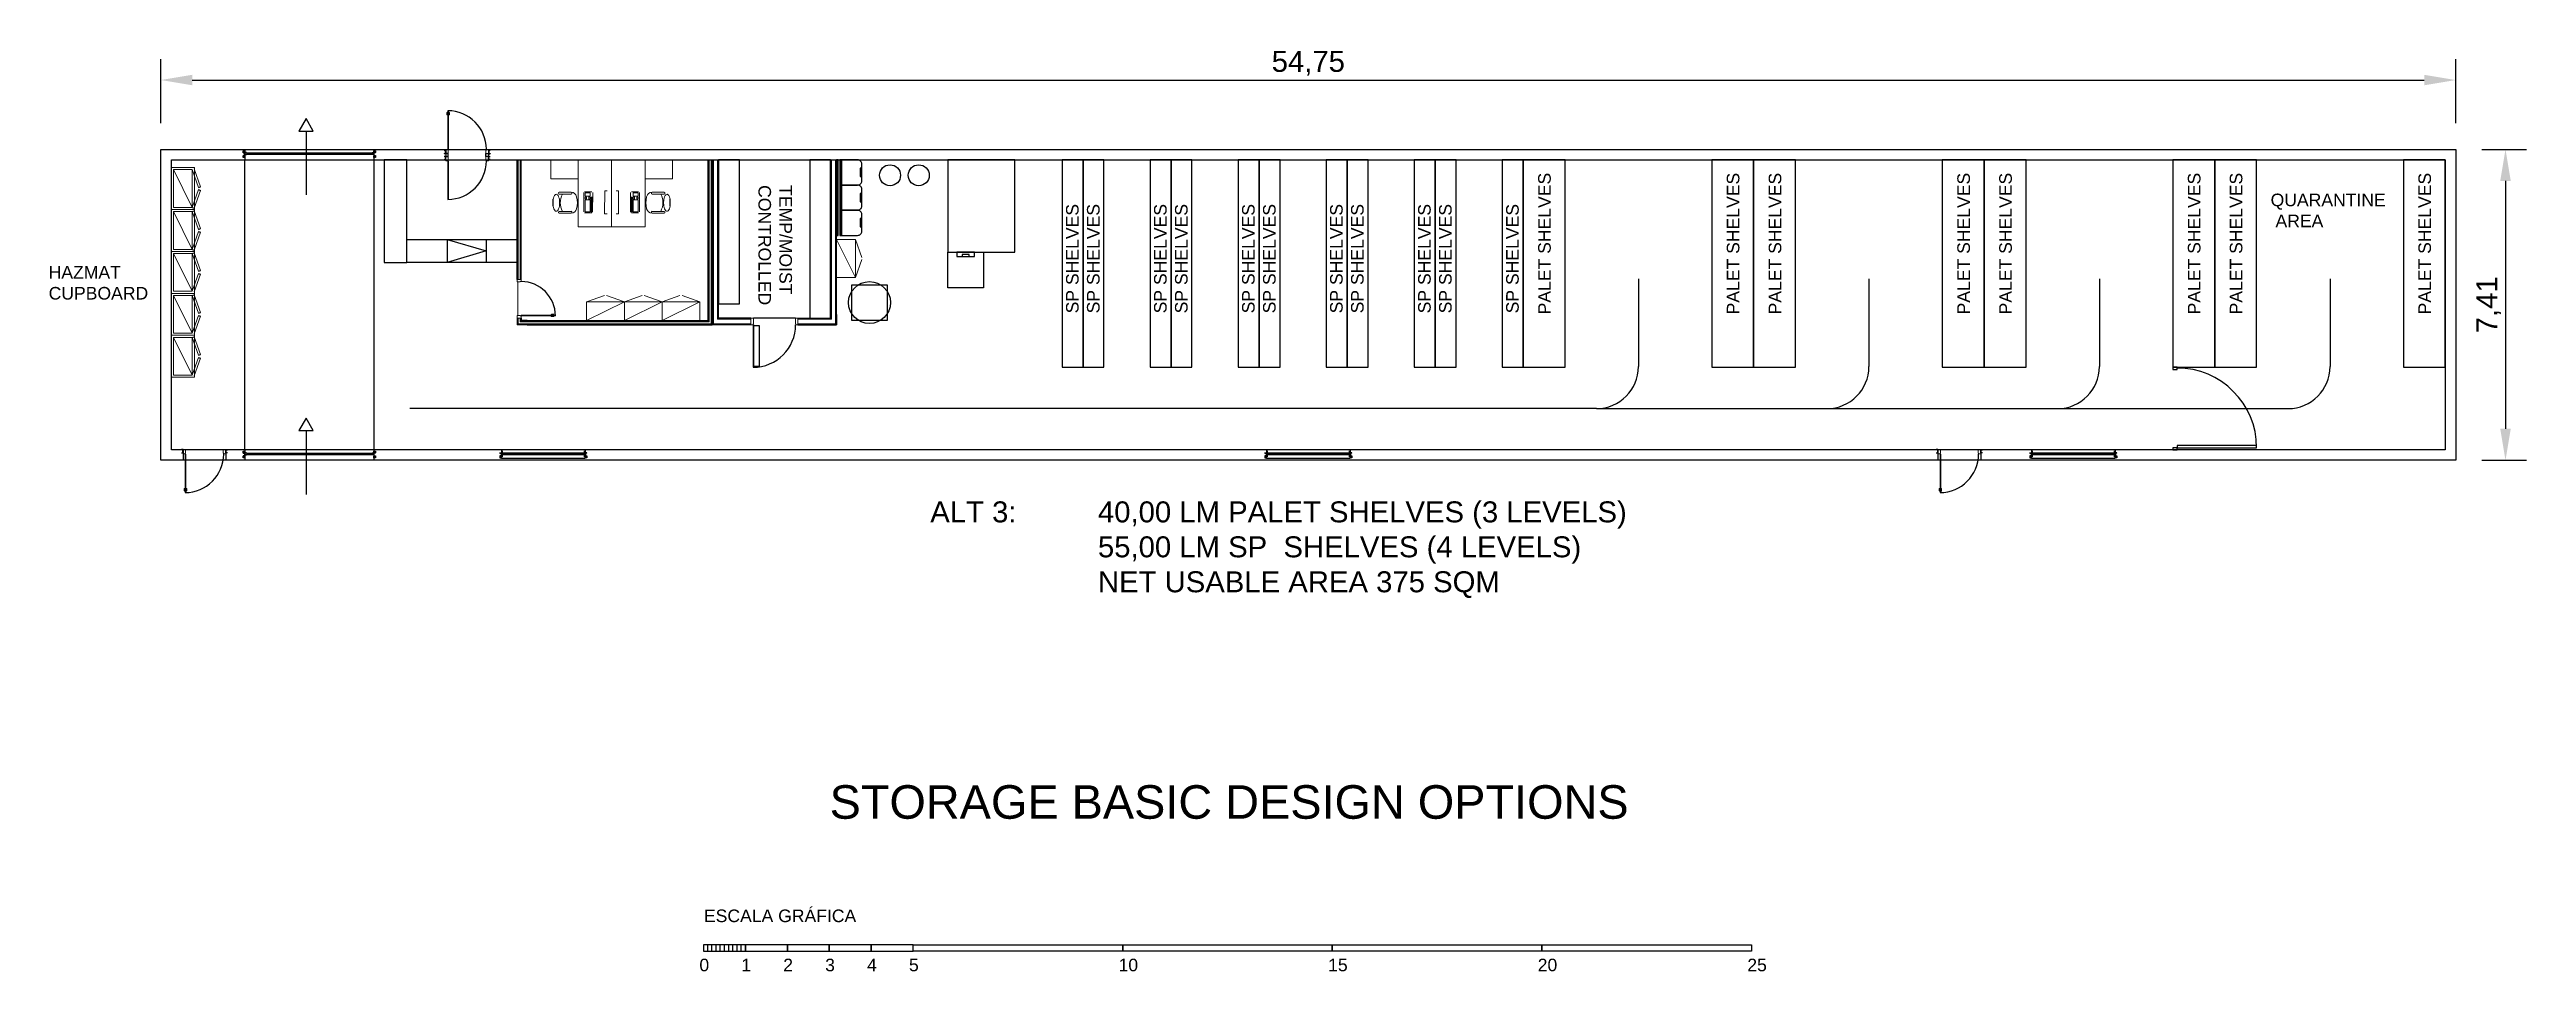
# Model space of a CAD drawing. Header units: millimetres. Extents: x 9.2 to 68.3, y 6.1 to 28.
import ezdxf

# ---------------------------------------------------------------- set-up
doc = ezdxf.new("R2010")
doc.units = ezdxf.units.MM
doc.layers.add('Cimentacion', color=7, linetype='Continuous', lineweight=0)
doc.layers.add('Techo baja', color=7, linetype='Continuous', lineweight=0)
doc.layers.add('MAPAS', color=7, linetype='Continuous')
doc.styles.get("Standard").update_dxf_attribs({"font": 'arial.ttf'})
doc.dimstyles.new('ISO-25', dxfattribs={"dimtxt": 0.5, "dimasz": 0.75, "dimexe": 0.5, "dimexo": 0.625, "dimgap": 0.1, "dimtad": 1, "dimtoh": 1, "dimtxsty": 'Standard', "dimcen": 2.5, "dimadec": 0, "dimazin": 0, "dimtfac": 1, "dimtmove": 0, "dimatfit": 3, "dimfxl": 1, "dimarcsym": 0})

msp = doc.modelspace()

# ---------------------------------------------------------------- texts
at = {"char_height": 0.3, "attachment_point": 1}
for s, width, insert, rotation in [('PALET SHELVES', 3.68529, (44.737, 21.729), 90), ('PALET SHELVES', 3.68529, (49.237, 21.729), 90), ('PALET SHELVES', 3.68529, (50.237, 21.729), 90), ('PALET SHELVES', 3.68529, (54.737, 21.729), 90), ('PALET SHELVES', 3.68529, (55.737, 21.729), 90), ('PALET SHELVES', 3.68529, (60.237, 21.729), 90), ('PALET SHELVES', 3.68529, (61.237, 21.729), 90), ('PALET SHELVES', 3.68529, (65.737, 21.729), 90), ('TEMP/MOIST\\PCONTROLLED', 3.45722, (26.935, 24.813), 270), ('SP SHELVES', 3.45722, (33.473, 21.754), 90), ('SP SHELVES', 3.45722, (33.973, 21.754), 90), ('SP SHELVES', 3.45722, (35.573, 21.754), 90), ('SP SHELVES', 3.45722, (36.073, 21.754), 90), ('SP SHELVES', 3.45722, (37.673, 21.754), 90), ('SP SHELVES', 3.45722, (38.173, 21.754), 90), ('SP SHELVES', 3.45722, (39.773, 21.754), 90), ('SP SHELVES', 3.45722, (40.273, 21.754), 90), ('SP SHELVES', 3.45722, (41.873, 21.754), 90), ('SP SHELVES', 3.45722, (42.373, 21.754), 90), ('SP SHELVES', 3.45722, (43.973, 21.754), 90)]:
    msp.add_mtext_dynamic_manual_height_columns(s, width=width, gutter_width=2.269, heights=[0], dxfattribs=dict(at, insert=insert, rotation=rotation))
at = {"attachment_point": 1}
for s, width, insert, char_height in [('QUARANTINE\\P AREA', 2.98283, (62.211, 24.609), 0.3), ('HAZMAT CUPBOARD', 2.40324, (9.201, 22.884), 0.3), ('ALT 3:^I40,00 LM PALET SHELVES (3 LEVELS) \\P^I^I55,00 LM SP  SHELVES (4 LEVELS)\\P^I^INET USABLE AREA 375 SQM', 21.18936, (30.234, 17.27), 0.5), ('STORAGE BASIC DESIGN OPTIONS', 38.45922, (27.832, 10.502), 0.8), ('ESCALA GRÁFICA', 4.1209, (24.835, 7.537), 0.3), ('0', 2.40324, (24.726, 6.365), 0.3), ('1', 2.40324, (25.726, 6.365), 0.3), ('2', 2.40324, (26.726, 6.365), 0.3), ('3', 2.40324, (27.726, 6.365), 0.3), ('4', 2.40324, (28.726, 6.365), 0.3), ('5', 2.40324, (29.726, 6.365), 0.3), ('10', 2.40324, (34.726, 6.365), 0.3), ('15', 2.40324, (39.726, 6.365), 0.3), ('20', 2.40324, (44.726, 6.365), 0.3), ('25', 2.40324, (49.726, 6.365), 0.3)]:
    msp.add_mtext_dynamic_manual_height_columns(s, width=width, gutter_width=2.269, heights=[0], dxfattribs=dict(at, insert=insert, char_height=char_height))

# ---------------------------------------------------------------- blocks, each defined once
blk = doc.blocks.new('*D9')
at = {"layer": 'Defpoints', "color": 0, "transparency": 16777216}
for p in [(66.628, 27.318), (11.878, 25.664), (66.628, 25.664)]:
    blk.add_point(p, dxfattribs=at)
at = {"layer": 'MAPAS', "color": 0, "lineweight": -2, "transparency": 16777216}
for p, q in [((11.878, 26.289), (11.878, 27.818)), ((66.628, 26.289), (66.628, 27.818)), ((12.628, 27.318), (65.878, 27.318))]:
    blk.add_line(p, q, dxfattribs=at)
at = {"layer": 'MAPAS', "color": 0, "transparency": 16777216}
for points in [[(12.628, 27.443), (12.628, 27.193), (11.878, 27.318)], [(65.878, 27.443), (65.878, 27.193), (66.628, 27.318)]]:
    blk.add_solid(points, dxfattribs=at)
at = {"layer": 'MAPAS', "color": 0, "transparency": 16777216, "insert": (39.253, 27.717), "char_height": 0.5, "attachment_point": 5}
blk.add_mtext('54,75', dxfattribs=at)
blk = doc.blocks.new('*D10')
at = {"layer": 'Defpoints', "color": 0, "transparency": 16777216}
for p in [(66.628, 25.664), (66.628, 18.251), (67.815, 18.251)]:
    blk.add_point(p, dxfattribs=at)
at = {"layer": 'MAPAS', "color": 0, "lineweight": -2, "transparency": 16777216}
for p, q in [((67.253, 25.664), (68.315, 25.664)), ((67.815, 24.914), (67.815, 19.001)), ((67.253, 18.251), (68.315, 18.251))]:
    blk.add_line(p, q, dxfattribs=at)
at = {"layer": 'MAPAS', "color": 0, "transparency": 16777216}
for points in [[(67.69, 24.914), (67.94, 24.914), (67.815, 25.664)], [(67.69, 19.001), (67.94, 19.001), (67.815, 18.251)]]:
    blk.add_solid(points, dxfattribs=at)
at = {"layer": 'MAPAS', "color": 0, "transparency": 16777216, "insert": (67.414, 21.958), "char_height": 0.5, "attachment_point": 5, "rotation": 90}
blk.add_mtext('7,41', dxfattribs=at)

# ---------------------------------------------------------------- dimensions: what is measured, and where the dimension line sits
at = {"layer": 'MAPAS'}
dim = msp.add_linear_dim(base=(66.628, 27.318), p1=(11.878, 25.664), p2=(66.628, 25.664), dimstyle='ISO-25', dxfattribs=at)
dim.commit()
dim.dimension.update_dxf_attribs({"geometry": '*D9', "text_midpoint": (39.253, 27.717)})
dim = msp.add_linear_dim(base=(67.815, 18.251), p1=(66.628, 25.664), p2=(66.628, 18.251), angle=90, dimstyle='ISO-25', dxfattribs=at)
dim.commit()
dim.dimension.update_dxf_attribs({"geometry": '*D10', "text_midpoint": (67.414, 21.958)})

# ---------------------------------------------------------------- linework, layer by layer
for p, q in [((15.342, 26.099), (15.342, 24.577)), ((13.838, 25.586), (13.838, 25.591)), ((13.838, 25.516), (13.838, 25.511)), ((13.878, 25.664), (13.878, 25.461)), ((13.878, 25.664), (13.878, 25.414)), ((13.918, 25.586), (13.918, 25.591)), ((13.918, 25.586), (16.958, 25.586)), ((13.918, 25.551), (16.958, 25.551)), ((13.918, 25.551), (13.918, 25.546)), ((16.918, 25.586), (16.918, 25.591)), ((16.918, 25.551), (16.918, 25.546)), ((16.958, 25.664), (16.958, 25.461)), ((16.958, 25.664), (16.958, 25.414)), ((16.958, 25.586), (16.958, 25.591)), ((16.998, 25.586), (16.998, 25.591)), ((16.998, 25.516), (16.998, 25.511)), ((18.634, 25.634), (18.634, 25.639)), ((18.634, 25.564), (18.634, 25.559)), ((18.634, 25.493), (18.634, 25.498)), ((18.634, 25.423), (18.634, 25.418)), ((19.734, 25.634), (19.734, 25.639)), ((19.734, 25.564), (19.734, 25.559)), ((19.734, 25.493), (19.734, 25.498)), ((19.734, 25.423), (19.734, 25.418)), ((26.034, 25.414), (29.534, 25.414)), ((12.628, 24.281), (12.675, 24.264)), ((12.78, 24.757), (12.827, 24.774)), ((12.78, 24.704), (12.827, 24.687)), ((21.237, 24.309), (21.237, 24.474)), ((24.027, 24.309), (24.028, 24.474)), ((12.628, 24.181), (12.675, 24.197)), ((12.78, 23.757), (12.827, 23.774)), ((12.78, 23.704), (12.827, 23.687)), ((12.628, 23.281), (12.675, 23.264)), ((12.628, 23.181), (12.675, 23.197)), ((18.71, 23.517), (18.71, 22.97)), ((18.71, 23.517), (19.637, 23.243)), ((19.637, 23.243), (18.71, 22.97)), ((19.637, 23.517), (19.637, 22.97)), ((12.78, 22.757), (12.827, 22.774)), ((12.78, 22.704), (12.827, 22.687)), ((47.128, 22.577), (47.128, 20.484)), ((52.628, 22.577), (52.628, 20.484)), ((58.128, 22.577), (58.128, 20.484)), ((63.628, 22.577), (63.628, 20.484)), ((12.628, 22.181), (12.675, 22.197)), ((12.78, 21.757), (12.827, 21.774)), ((12.78, 21.704), (12.827, 21.687)), ((27.017, 21.643), (26.017, 21.643)), ((12.628, 21.181), (12.675, 21.197)), ((12.78, 20.757), (12.827, 20.774)), ((12.78, 20.704), (12.827, 20.687)), ((15.342, 18.958), (15.342, 17.436)), ((46.128, 19.484), (17.82, 19.484)), ((46.128, 19.484), (62.628, 19.484)), ((12.367, 18.502), (12.367, 18.507)), ((12.367, 18.432), (12.367, 18.427)), ((12.407, 18.501), (12.407, 18.251)), ((13.427, 18.501), (13.427, 18.251)), ((13.467, 18.502), (13.467, 18.507)), ((13.467, 18.432), (13.467, 18.427)), ((13.838, 18.423), (13.838, 18.428)), ((13.838, 18.353), (13.838, 18.348)), ((13.878, 18.501), (13.878, 18.298)), ((13.878, 18.501), (13.878, 18.251)), ((13.918, 18.423), (13.918, 18.428)), ((13.918, 18.423), (16.958, 18.423)), ((13.918, 18.388), (16.958, 18.388)), ((13.918, 18.388), (13.918, 18.383)), ((16.918, 18.423), (16.918, 18.428)), ((16.918, 18.388), (16.918, 18.383)), ((16.958, 18.501), (16.958, 18.298)), ((16.958, 18.501), (16.958, 18.251)), ((16.958, 18.423), (16.958, 18.428)), ((16.998, 18.423), (16.998, 18.428)), ((16.998, 18.353), (16.998, 18.348)), ((19.963, 18.423), (19.963, 18.428)), ((19.963, 18.353), (19.963, 18.348)), ((20.003, 18.501), (20.003, 18.298)), ((20.003, 18.501), (20.003, 18.298)), ((22.003, 18.501), (20.003, 18.501)), ((22.003, 18.501), (22.003, 18.298)), ((22.043, 18.423), (22.043, 18.428)), ((22.043, 18.353), (22.043, 18.348)), ((38.213, 18.423), (38.213, 18.428)), ((38.213, 18.353), (38.213, 18.348)), ((38.253, 18.501), (38.253, 18.298)), ((38.253, 18.501), (38.253, 18.298)), ((40.253, 18.501), (38.253, 18.501)), ((40.253, 18.501), (40.253, 18.298)), ((40.293, 18.423), (40.293, 18.428)), ((40.293, 18.353), (40.293, 18.348)), ((54.235, 18.502), (54.235, 18.507)), ((54.235, 18.432), (54.235, 18.427)), ((54.275, 18.501), (54.275, 18.251)), ((55.295, 18.501), (55.295, 18.251)), ((55.335, 18.502), (55.335, 18.507)), ((55.335, 18.432), (55.335, 18.427)), ((56.463, 18.423), (56.463, 18.428)), ((56.463, 18.353), (56.463, 18.348)), ((56.503, 18.501), (56.503, 18.298)), ((56.503, 18.501), (56.503, 18.298)), ((58.503, 18.501), (56.503, 18.501)), ((58.503, 18.501), (58.503, 18.298)), ((58.543, 18.423), (58.543, 18.428)), ((58.543, 18.353), (58.543, 18.348)), ((20.003, 18.298), (22.003, 18.298)), ((38.253, 18.298), (40.253, 18.298)), ((56.503, 18.298), (58.503, 18.298)), ((24.925, 6.544), (24.925, 6.694)), ((25.025, 6.544), (25.025, 6.694)), ((25.125, 6.544), (25.125, 6.694)), ((25.225, 6.544), (25.225, 6.694)), ((25.325, 6.544), (25.325, 6.694)), ((25.425, 6.544), (25.425, 6.694)), ((25.525, 6.544), (25.525, 6.694)), ((25.625, 6.544), (25.625, 6.694)), ((25.725, 6.544), (25.725, 6.694))]:
    msp.add_line(p, q)
for points in [[(15.342, 26.399), (15.169, 26.099), (15.515, 26.099)], [(66.628, 25.664), (66.628, 18.251), (11.878, 18.251), (11.878, 25.664)], [(66.378, 25.414), (66.378, 18.501), (12.128, 18.501), (12.128, 25.414)], [(13.878, 25.591), (13.838, 25.591), (13.838, 25.631), (13.878, 25.631)], [(13.878, 25.471), (13.838, 25.471), (13.838, 25.511), (13.878, 25.511)], [(13.878, 25.414), (16.958, 25.414), (16.958, 18.501), (13.878, 18.501)], [(16.998, 25.591), (16.958, 25.591), (16.958, 25.631), (16.998, 25.631)], [(16.998, 25.471), (16.958, 25.471), (16.958, 25.511), (16.998, 25.511)], [(17.749, 22.97), (17.749, 25.414), (17.202, 25.414), (17.202, 22.97)], [(18.734, 25.565), (18.674, 25.565), (18.674, 25.492), (18.734, 25.492)], [(19.634, 25.565), (19.694, 25.565), (19.694, 25.492), (19.634, 25.492)], [(25.684, 25.414), (25.184, 25.414), (25.184, 21.979), (25.684, 21.979)], [(27.85, 25.414), (27.364, 25.414), (27.364, 21.643), (27.85, 21.643)], [(28, 25.414), (28, 24.814), (28.04, 24.814), (28.04, 25.414)], [(28.08, 25.414), (28.08, 24.814), (28.12, 24.814), (28.12, 25.414)], [(30.654, 25.414), (30.654, 23.214), (32.254, 23.214), (32.254, 25.414)], [(33.378, 20.468), (33.878, 20.468), (33.878, 25.414), (33.378, 25.414)], [(33.878, 20.468), (34.378, 20.468), (34.378, 25.414), (33.878, 25.414)], [(35.478, 20.468), (35.978, 20.468), (35.978, 25.414), (35.478, 25.414)], [(35.978, 20.468), (36.478, 20.468), (36.478, 25.414), (35.978, 25.414)], [(37.578, 20.468), (38.078, 20.468), (38.078, 25.414), (37.578, 25.414)], [(38.078, 20.468), (38.578, 20.468), (38.578, 25.414), (38.078, 25.414)], [(39.678, 20.468), (40.178, 20.468), (40.178, 25.414), (39.678, 25.414)], [(40.178, 20.468), (40.678, 20.468), (40.678, 25.414), (40.178, 25.414)], [(41.778, 20.468), (42.278, 20.468), (42.278, 25.414), (41.778, 25.414)], [(42.278, 20.468), (42.778, 20.468), (42.778, 25.414), (42.278, 25.414)], [(43.878, 20.468), (44.378, 20.468), (44.378, 25.414), (43.878, 25.414)], [(45.378, 20.468), (45.378, 25.414), (44.378, 25.414), (44.378, 20.468)], [(49.878, 20.468), (49.878, 25.414), (48.878, 25.414), (48.878, 20.468)], [(50.878, 20.468), (50.878, 25.414), (49.878, 25.414), (49.878, 20.468)], [(55.378, 20.468), (55.378, 25.414), (54.378, 25.414), (54.378, 20.468)], [(56.378, 20.468), (56.378, 25.414), (55.378, 25.414), (55.378, 20.468)], [(60.878, 20.468), (60.878, 25.414), (59.878, 25.414), (59.878, 20.468)], [(61.878, 20.468), (61.878, 25.414), (60.878, 25.414), (60.878, 20.468)], [(66.378, 20.468), (66.378, 25.414), (65.378, 25.414), (65.378, 20.468)], [(28.56, 25.214), (28.56, 25.014), (28.576, 25.014), (28.576, 25.214)], [(28, 24.814), (28, 24.214), (28.04, 24.214), (28.04, 24.814)], [(28.08, 24.814), (28.08, 24.214), (28.12, 24.214), (28.12, 24.814)], [(28.56, 24.614), (28.56, 24.414), (28.576, 24.414), (28.576, 24.614)], [(28, 24.214), (28, 23.614), (28.04, 23.614), (28.04, 24.214)], [(28.08, 24.214), (28.08, 23.614), (28.12, 23.614), (28.12, 24.214)], [(28.56, 24.014), (28.56, 23.814), (28.576, 23.814), (28.576, 24.014)], [(17.749, 23.517), (20.376, 23.517), (20.376, 22.97), (17.749, 22.97)], [(31.504, 22.364), (30.654, 22.364), (30.654, 23.214), (31.504, 23.214)], [(31.291, 23.214), (30.866, 23.214), (30.866, 23.114), (31.291, 23.114)], [(31.164, 23.154), (30.994, 23.154), (30.994, 23.114), (31.164, 23.114)], [(29.209, 21.587), (28.359, 21.587), (28.359, 22.437), (29.209, 22.437)], [(26.151, 20.49), (26.027, 20.49), (26.027, 21.468), (26.151, 21.468)], [(59.878, 20.418), (59.978, 20.418), (59.978, 20.468), (59.878, 20.468)], [(15.342, 19.258), (15.169, 18.958), (15.515, 18.958)], [(13.878, 18.428), (13.838, 18.428), (13.838, 18.468), (13.878, 18.468)], [(13.878, 18.308), (13.838, 18.308), (13.838, 18.348), (13.878, 18.348)], [(16.998, 18.428), (16.958, 18.428), (16.958, 18.468), (16.998, 18.468)], [(16.998, 18.308), (16.958, 18.308), (16.958, 18.348), (16.998, 18.348)], [(19.963, 18.308), (20.003, 18.308), (20.003, 18.348), (19.963, 18.348)], [(22.043, 18.308), (22.003, 18.308), (22.003, 18.348), (22.043, 18.348)], [(38.213, 18.308), (38.253, 18.308), (38.253, 18.348), (38.213, 18.348)], [(40.293, 18.308), (40.253, 18.308), (40.253, 18.348), (40.293, 18.348)], [(56.463, 18.308), (56.503, 18.308), (56.503, 18.348), (56.463, 18.348)], [(58.543, 18.308), (58.503, 18.308), (58.503, 18.348), (58.543, 18.348)], [(59.878, 18.501), (59.978, 18.501), (59.978, 18.551), (59.878, 18.551)], [(59.978, 18.551), (61.878, 18.551), (61.878, 18.601), (59.978, 18.601)], [(24.825, 6.544), (25.825, 6.544), (25.825, 6.694), (24.825, 6.694)], [(25.825, 6.544), (26.825, 6.544), (26.825, 6.694), (25.825, 6.694)], [(26.825, 6.544), (27.825, 6.544), (27.825, 6.694), (26.825, 6.694)], [(27.825, 6.544), (28.825, 6.544), (28.825, 6.694), (27.825, 6.694)], [(28.825, 6.544), (29.825, 6.544), (29.825, 6.694), (28.825, 6.694)], [(29.825, 6.694), (34.825, 6.694), (34.825, 6.544), (29.825, 6.544)], [(34.825, 6.694), (39.825, 6.694), (39.825, 6.544), (34.825, 6.544)], [(39.825, 6.694), (44.825, 6.694), (44.825, 6.544), (39.825, 6.544)], [(44.825, 6.694), (49.825, 6.694), (49.825, 6.544), (44.825, 6.544)]]:
    msp.add_lwpolyline(points, close=True)
for points in [[(13.838, 25.591), (13.878, 25.591), (13.878, 25.511), (13.838, 25.511)], [(13.838, 25.586), (13.873, 25.586), (13.873, 25.516), (13.838, 25.516)], [(13.918, 25.591), (13.878, 25.591), (13.878, 25.546), (13.918, 25.546)], [(13.918, 25.586), (13.883, 25.586), (13.883, 25.551), (13.918, 25.551)], [(16.918, 25.591), (16.958, 25.591), (16.958, 25.546), (16.918, 25.546)], [(16.918, 25.586), (16.953, 25.586), (16.953, 25.551), (16.918, 25.551)], [(16.998, 25.591), (16.958, 25.591), (16.958, 25.511), (16.998, 25.511)], [(16.998, 25.586), (16.963, 25.586), (16.963, 25.516), (16.998, 25.516)], [(18.634, 25.639), (18.674, 25.639), (18.674, 25.559), (18.634, 25.559)], [(18.634, 25.634), (18.669, 25.634), (18.669, 25.564), (18.634, 25.564)], [(18.634, 25.418), (18.674, 25.418), (18.674, 25.498), (18.634, 25.498)], [(18.634, 25.423), (18.669, 25.423), (18.669, 25.493), (18.634, 25.493)], [(19.734, 25.639), (19.694, 25.639), (19.694, 25.559), (19.734, 25.559)], [(19.734, 25.418), (19.694, 25.418), (19.694, 25.498), (19.734, 25.498)], [(19.734, 25.634), (19.699, 25.634), (19.699, 25.564), (19.734, 25.564)], [(19.734, 25.423), (19.699, 25.423), (19.699, 25.493), (19.734, 25.493)], [(20.376, 22.563), (20.376, 25.414)], [(20.388, 22.563), (20.388, 25.414)], [(20.461, 22.563), (20.461, 25.414)], [(20.474, 22.563), (20.474, 25.414)], [(20.62, 21.483), (25.034, 21.483), (25.034, 25.414)], [(20.62, 21.568), (24.948, 21.568), (24.948, 25.414)], [(20.62, 21.495), (25.021, 21.495), (25.021, 25.414)], [(24.936, 21.581), (24.936, 25.414)], [(25.957, 21.483), (25.034, 21.483), (25.034, 25.414)], [(25.957, 21.495), (25.046, 21.495), (25.046, 25.414)], [(25.957, 21.63), (25.171, 21.63), (25.171, 25.414)], [(25.957, 21.643), (25.184, 21.643), (25.184, 25.414)], [(27.85, 21.727), (27.85, 25.414)], [(27.862, 21.727), (27.862, 25.414)], [(27.987, 21.727), (27.987, 25.414)], [(28, 21.727), (28, 25.414)], [(20.376, 21.643), (20.376, 21.483)], [(20.62, 21.483), (20.376, 21.483)], [(20.388, 21.643), (20.388, 21.495)], [(20.62, 21.495), (20.388, 21.495)], [(20.461, 21.643), (20.461, 21.568)], [(20.62, 21.568), (20.461, 21.568)], [(20.474, 21.643), (20.474, 21.581)], [(20.62, 21.581), (20.474, 21.581)], [(20.62, 21.581), (24.936, 21.581)], [(27.077, 21.643), (27.85, 21.643)], [(27.077, 21.63), (27.862, 21.63)], [(27.077, 21.495), (27.987, 21.495)], [(27.077, 21.483), (28, 21.483)], [(27.85, 21.727), (27.85, 21.643)], [(27.862, 21.727), (27.862, 21.63)], [(27.987, 21.727), (27.987, 21.495)], [(28, 21.727), (28, 21.483)], [(12.367, 18.427), (12.407, 18.427), (12.407, 18.507), (12.367, 18.507)], [(12.367, 18.432), (12.402, 18.432), (12.402, 18.502), (12.367, 18.502)], [(13.467, 18.427), (13.427, 18.427), (13.427, 18.507), (13.467, 18.507)], [(13.467, 18.432), (13.432, 18.432), (13.432, 18.502), (13.467, 18.502)], [(13.838, 18.428), (13.878, 18.428), (13.878, 18.348), (13.838, 18.348)], [(13.838, 18.423), (13.873, 18.423), (13.873, 18.353), (13.838, 18.353)], [(13.918, 18.428), (13.878, 18.428), (13.878, 18.383), (13.918, 18.383)], [(13.918, 18.423), (13.883, 18.423), (13.883, 18.388), (13.918, 18.388)], [(16.918, 18.428), (16.958, 18.428), (16.958, 18.383), (16.918, 18.383)], [(16.918, 18.423), (16.953, 18.423), (16.953, 18.388), (16.918, 18.388)], [(16.998, 18.428), (16.958, 18.428), (16.958, 18.348), (16.998, 18.348)], [(16.998, 18.423), (16.963, 18.423), (16.963, 18.353), (16.998, 18.353)], [(19.963, 18.428), (20.003, 18.428), (20.003, 18.348), (19.963, 18.348)], [(19.963, 18.423), (19.998, 18.423), (19.998, 18.353), (19.963, 18.353)], [(22.043, 18.428), (22.003, 18.428), (22.003, 18.348), (22.043, 18.348)], [(22.043, 18.423), (22.008, 18.423), (22.008, 18.353), (22.043, 18.353)], [(38.213, 18.428), (38.253, 18.428), (38.253, 18.348), (38.213, 18.348)], [(38.213, 18.423), (38.248, 18.423), (38.248, 18.353), (38.213, 18.353)], [(40.293, 18.428), (40.253, 18.428), (40.253, 18.348), (40.293, 18.348)], [(40.293, 18.423), (40.258, 18.423), (40.258, 18.353), (40.293, 18.353)], [(54.235, 18.427), (54.275, 18.427), (54.275, 18.507), (54.235, 18.507)], [(54.235, 18.432), (54.27, 18.432), (54.27, 18.502), (54.235, 18.502)], [(55.335, 18.427), (55.295, 18.427), (55.295, 18.507), (55.335, 18.507)], [(55.335, 18.432), (55.3, 18.432), (55.3, 18.502), (55.335, 18.502)], [(56.463, 18.428), (56.503, 18.428), (56.503, 18.348), (56.463, 18.348)], [(56.463, 18.423), (56.498, 18.423), (56.498, 18.353), (56.463, 18.353)], [(58.543, 18.428), (58.503, 18.428), (58.503, 18.348), (58.543, 18.348)], [(58.543, 18.423), (58.508, 18.423), (58.508, 18.353), (58.543, 18.353)]]:
    msp.add_lwpolyline(points)
for points in [[(28.12, 25.414), (28.12, 24.814), (28.5, 24.814, 0.414214), (28.6, 24.914), (28.6, 25.314, 0.414214), (28.5, 25.414)], [(28.12, 24.814), (28.12, 24.214), (28.5, 24.214, 0.414214), (28.6, 24.314), (28.6, 24.714, 0.414214), (28.5, 24.814)], [(28.12, 24.214), (28.12, 23.614), (28.5, 23.614, 0.414214), (28.6, 23.714), (28.6, 24.114, 0.414214), (28.5, 24.214)]]:
    msp.add_lwpolyline(points, format="xyb", close=True)
for centre, radius in [((29.274, 25.047), 0.25), ((29.959, 25.047), 0.25), ((28.784, 22.012), 0.5)]:
    msp.add_circle(centre, radius)
for centre, radius, start, end in [((18.723, 25.665), 0.921, 0.15714, 90.02688), ((18.723, 25.392), 0.921, 269.97312, 359.84286), ((20.474, 21.694), 0.818, 0, 90), ((26.007, 21.483), 1.015, 270, 0), ((46.128, 20.484), 1, 270, 0), ((51.628, 20.484), 1, 270, 0), ((57.128, 20.484), 1, 270, 0), ((59.978, 18.551), 1.9, 0, 90), ((62.628, 20.484), 1, 270, 0), ((12.456, 18.401), 0.921, 269.97312, 359.84286), ((54.324, 18.401), 0.921, 269.97312, 359.84286)]:
    msp.add_arc(centre, radius, start, end)
at = {"layer": 'Cimentacion'}
for p, q in [((18.674, 25.575), (18.674, 25.664)), ((18.674, 25.482), (18.674, 25.393)), ((18.674, 25.482), (18.674, 25.393)), ((19.694, 25.482), (19.694, 25.393)), ((20.401, 22.563), (20.401, 25.414)), ((20.449, 22.563), (20.449, 25.414)), ((24.961, 21.556), (24.961, 25.414)), ((25.009, 21.508), (25.009, 25.414)), ((25.059, 21.508), (25.059, 25.414)), ((25.159, 21.618), (25.159, 25.414)), ((27.875, 21.727), (27.875, 25.414)), ((27.975, 21.727), (27.975, 25.414)), ((20.392, 22.503), (20.392, 21.703)), ((20.401, 21.643), (20.401, 21.508)), ((20.62, 21.508), (20.401, 21.508)), ((20.449, 21.643), (20.449, 21.556)), ((20.62, 21.556), (20.449, 21.556)), ((20.62, 21.556), (24.961, 21.556)), ((20.62, 21.508), (25.009, 21.508)), ((25.957, 21.508), (25.059, 21.508)), ((25.957, 21.618), (25.159, 21.618)), ((27.077, 21.618), (27.875, 21.618)), ((27.077, 21.508), (27.975, 21.508)), ((27.875, 21.727), (27.875, 21.618)), ((27.975, 21.727), (27.975, 21.508)), ((12.407, 18.491), (12.407, 18.402)), ((20.003, 18.428), (22.003, 18.428)), ((20.028, 18.332), (20.028, 18.474)), ((20.028, 18.332), (20.028, 18.474)), ((20.053, 18.428), (21.953, 18.428)), ((20.053, 18.416), (21.953, 18.416)), ((20.053, 18.39), (21.953, 18.39)), ((20.053, 18.378), (21.953, 18.378)), ((21.978, 18.332), (21.978, 18.474)), ((38.253, 18.428), (40.253, 18.428)), ((38.278, 18.332), (38.278, 18.474)), ((38.278, 18.332), (38.278, 18.474)), ((38.303, 18.428), (40.203, 18.428)), ((38.303, 18.416), (40.203, 18.416)), ((38.303, 18.39), (40.203, 18.39)), ((38.303, 18.378), (40.203, 18.378)), ((40.228, 18.332), (40.228, 18.474)), ((54.275, 18.491), (54.275, 18.402)), ((56.503, 18.428), (58.503, 18.428)), ((56.528, 18.332), (56.528, 18.474)), ((56.528, 18.332), (56.528, 18.474)), ((56.553, 18.428), (58.453, 18.428)), ((56.553, 18.416), (58.453, 18.416)), ((56.553, 18.39), (58.453, 18.39)), ((56.553, 18.378), (58.453, 18.378)), ((58.478, 18.332), (58.478, 18.474))]:
    msp.add_line(p, q, dxfattribs=at)
for points in [[(18.72, 26.545), (18.72, 26.541), (18.722, 26.541), (18.722, 26.553), (18.72, 26.553), (18.72, 26.549), (18.713, 26.549), (18.712, 26.549), (18.712, 26.549), (18.711, 26.549), (18.71, 26.549), (18.709, 26.548), (18.708, 26.548), (18.708, 26.547), (18.707, 26.547), (18.706, 26.546), (18.706, 26.546), (18.705, 26.545), (18.705, 26.544), (18.705, 26.544), (18.704, 26.543), (18.704, 26.542), (18.704, 26.541), (18.704, 26.54), (18.704, 26.495), (18.704, 26.494), (18.704, 26.493), (18.704, 26.492), (18.705, 26.491), (18.705, 26.491), (18.705, 26.49), (18.706, 26.489), (18.706, 26.489), (18.707, 26.488), (18.708, 26.488), (18.708, 26.487), (18.709, 26.487), (18.71, 26.486), (18.711, 26.486), (18.712, 26.486), (18.712, 26.486), (18.713, 26.486), (18.713, 26.486), (18.714, 26.486), (18.714, 26.486), (18.714, 26.486), (18.714, 26.486), (18.714, 26.486), (18.714, 26.486), (18.715, 26.486), (18.715, 26.486), (18.715, 26.487), (18.715, 26.487), (18.715, 26.487), (18.715, 26.487), (18.715, 26.487), (18.715, 26.488), (18.715, 26.488), (18.715, 26.488), (18.715, 26.488), (18.715, 26.488), (18.715, 26.489), (18.715, 26.489), (18.715, 26.489), (18.715, 26.489), (18.715, 26.489), (18.715, 26.489), (18.715, 26.49), (18.714, 26.49), (18.714, 26.49), (18.714, 26.49), (18.714, 26.49), (18.714, 26.49), (18.714, 26.49), (18.713, 26.49), (18.713, 26.49), (18.713, 26.49), (18.712, 26.49), (18.712, 26.49), (18.712, 26.491), (18.711, 26.491), (18.711, 26.491), (18.71, 26.491), (18.71, 26.491), (18.71, 26.492), (18.71, 26.492), (18.709, 26.492), (18.709, 26.493), (18.709, 26.493), (18.709, 26.494), (18.709, 26.494), (18.709, 26.494), (18.709, 26.495), (18.709, 26.54), (18.709, 26.541), (18.709, 26.541), (18.709, 26.541), (18.709, 26.542), (18.709, 26.542), (18.709, 26.543), (18.71, 26.543), (18.71, 26.543), (18.71, 26.544), (18.71, 26.544), (18.711, 26.544), (18.711, 26.544), (18.712, 26.544), (18.712, 26.545), (18.712, 26.545), (18.713, 26.545), (18.713, 26.545), (18.72, 26.545)], [(18.722, 26.586), (18.722, 25.671), (18.743, 25.671), (18.743, 26.586), (18.722, 26.586)], [(18.745, 26.545), (18.752, 26.545), (18.752, 26.545), (18.753, 26.545), (18.753, 26.545), (18.753, 26.544), (18.754, 26.544), (18.754, 26.544), (18.755, 26.544), (18.755, 26.544), (18.755, 26.543), (18.755, 26.543), (18.756, 26.543), (18.756, 26.542), (18.756, 26.542), (18.756, 26.541), (18.756, 26.541), (18.756, 26.541), (18.756, 26.54), (18.756, 26.495), (18.756, 26.494), (18.756, 26.494), (18.756, 26.494), (18.756, 26.493), (18.756, 26.493), (18.756, 26.492), (18.755, 26.492), (18.755, 26.492), (18.755, 26.491), (18.755, 26.491), (18.754, 26.491), (18.754, 26.491), (18.753, 26.491), (18.753, 26.49), (18.753, 26.49), (18.752, 26.49), (18.752, 26.49), (18.752, 26.49), (18.751, 26.49), (18.751, 26.49), (18.751, 26.49), (18.751, 26.49), (18.751, 26.49), (18.751, 26.49), (18.75, 26.49), (18.75, 26.489), (18.75, 26.489), (18.75, 26.489), (18.75, 26.489), (18.75, 26.489), (18.75, 26.489), (18.75, 26.488), (18.75, 26.488), (18.75, 26.488), (18.75, 26.488), (18.75, 26.488), (18.75, 26.487), (18.75, 26.487), (18.75, 26.487), (18.75, 26.487), (18.75, 26.487), (18.75, 26.486), (18.75, 26.486), (18.751, 26.486), (18.751, 26.486), (18.751, 26.486), (18.751, 26.486), (18.751, 26.486), (18.751, 26.486), (18.752, 26.486), (18.752, 26.486), (18.753, 26.486), (18.753, 26.486), (18.754, 26.486), (18.755, 26.486), (18.756, 26.487), (18.757, 26.487), (18.757, 26.488), (18.758, 26.488), (18.759, 26.489), (18.759, 26.489), (18.76, 26.49), (18.76, 26.491), (18.76, 26.491), (18.761, 26.492), (18.761, 26.493), (18.761, 26.494), (18.761, 26.495), (18.761, 26.54), (18.761, 26.541), (18.761, 26.542), (18.761, 26.543), (18.76, 26.544), (18.76, 26.544), (18.76, 26.545), (18.759, 26.546), (18.759, 26.546), (18.758, 26.547), (18.757, 26.547), (18.757, 26.548), (18.756, 26.548), (18.755, 26.549), (18.754, 26.549), (18.753, 26.549), (18.753, 26.549), (18.752, 26.549), (18.745, 26.549), (18.745, 26.553), (18.743, 26.553), (18.743, 26.541), (18.745, 26.541), (18.745, 26.545)], [(18.674, 25.664), (18.724, 25.664), (18.724, 25.644), (18.734, 25.644), (18.734, 25.565), (18.674, 25.565), (18.674, 25.664)], [(18.674, 25.393), (18.724, 25.393), (18.724, 25.413), (18.734, 25.413), (18.734, 25.492), (18.674, 25.492), (18.674, 25.393)], [(19.634, 25.644), (19.644, 25.644), (19.644, 25.664), (19.694, 25.664), (19.694, 25.565), (19.634, 25.565), (19.634, 25.644)], [(19.634, 25.413), (19.644, 25.413), (19.644, 25.393), (19.694, 25.393), (19.694, 25.492), (19.634, 25.492), (19.634, 25.413)], [(18.722, 24.471), (18.722, 25.386), (18.743, 25.386), (18.743, 24.471), (18.722, 24.471)], [(20.474, 22.563), (20.474, 22.513), (20.454, 22.513), (20.454, 22.503), (20.376, 22.503), (20.376, 22.563), (20.474, 22.563)], [(20.474, 21.643), (20.474, 21.693), (20.454, 21.693), (20.454, 21.703), (20.376, 21.703), (20.376, 21.643), (20.474, 21.643)], [(21.292, 21.694), (20.477, 21.694), (20.477, 21.715), (21.292, 21.715), (21.292, 21.694)], [(21.251, 21.717), (21.251, 21.724), (21.251, 21.724), (21.251, 21.725), (21.251, 21.725), (21.251, 21.726), (21.251, 21.726), (21.25, 21.726), (21.25, 21.727), (21.25, 21.727), (21.25, 21.727), (21.249, 21.728), (21.249, 21.728), (21.249, 21.728), (21.248, 21.728), (21.248, 21.728), (21.247, 21.729), (21.247, 21.729), (21.247, 21.729), (21.201, 21.729), (21.201, 21.729), (21.2, 21.729), (21.2, 21.728), (21.2, 21.728), (21.199, 21.728), (21.199, 21.728), (21.198, 21.728), (21.198, 21.727), (21.198, 21.727), (21.198, 21.727), (21.197, 21.726), (21.197, 21.726), (21.197, 21.726), (21.197, 21.725), (21.197, 21.725), (21.197, 21.724), (21.197, 21.724), (21.197, 21.724), (21.197, 21.724), (21.197, 21.723), (21.196, 21.723), (21.196, 21.723), (21.196, 21.723), (21.196, 21.723), (21.196, 21.723), (21.196, 21.722), (21.196, 21.722), (21.196, 21.722), (21.195, 21.722), (21.195, 21.722), (21.195, 21.722), (21.195, 21.722), (21.195, 21.722), (21.194, 21.722), (21.194, 21.722), (21.194, 21.722), (21.194, 21.722), (21.194, 21.722), (21.193, 21.722), (21.193, 21.722), (21.193, 21.722), (21.193, 21.722), (21.193, 21.723), (21.193, 21.723), (21.192, 21.723), (21.192, 21.723), (21.192, 21.723), (21.192, 21.723), (21.192, 21.724), (21.192, 21.724), (21.192, 21.724), (21.192, 21.725), (21.192, 21.726), (21.192, 21.727), (21.193, 21.727), (21.193, 21.728), (21.193, 21.729), (21.194, 21.73), (21.194, 21.73), (21.195, 21.731), (21.196, 21.731), (21.196, 21.732), (21.197, 21.732), (21.198, 21.733), (21.199, 21.733), (21.2, 21.733), (21.2, 21.733), (21.201, 21.733), (21.247, 21.733), (21.247, 21.733), (21.248, 21.733), (21.249, 21.733), (21.25, 21.733), (21.251, 21.732), (21.251, 21.732), (21.252, 21.731), (21.253, 21.731), (21.253, 21.73), (21.254, 21.73), (21.254, 21.729), (21.255, 21.728), (21.255, 21.727), (21.255, 21.727), (21.256, 21.726), (21.256, 21.725), (21.256, 21.724), (21.256, 21.717), (21.26, 21.717), (21.26, 21.715), (21.247, 21.715), (21.247, 21.717), (21.251, 21.717)], [(21.251, 21.692), (21.247, 21.692), (21.247, 21.694), (21.26, 21.694), (21.26, 21.692), (21.256, 21.692), (21.256, 21.685), (21.256, 21.685), (21.256, 21.684), (21.255, 21.683), (21.255, 21.682), (21.255, 21.681), (21.254, 21.681), (21.254, 21.68), (21.253, 21.679), (21.253, 21.679), (21.252, 21.678), (21.251, 21.678), (21.251, 21.677), (21.25, 21.677), (21.249, 21.677), (21.248, 21.676), (21.247, 21.676), (21.247, 21.676), (21.201, 21.676), (21.2, 21.676), (21.2, 21.676), (21.199, 21.677), (21.198, 21.677), (21.197, 21.677), (21.196, 21.678), (21.196, 21.678), (21.195, 21.679), (21.194, 21.679), (21.194, 21.68), (21.193, 21.681), (21.193, 21.681), (21.193, 21.682), (21.192, 21.683), (21.192, 21.684), (21.192, 21.685), (21.192, 21.685), (21.192, 21.686), (21.192, 21.686), (21.192, 21.686), (21.192, 21.686), (21.192, 21.686), (21.192, 21.687), (21.193, 21.687), (21.193, 21.687), (21.193, 21.687), (21.193, 21.687), (21.193, 21.687), (21.193, 21.687), (21.194, 21.687), (21.194, 21.687), (21.194, 21.687), (21.194, 21.687), (21.194, 21.687), (21.195, 21.687), (21.195, 21.687), (21.195, 21.687), (21.195, 21.687), (21.195, 21.687), (21.196, 21.687), (21.196, 21.687), (21.196, 21.687), (21.196, 21.687), (21.196, 21.687), (21.196, 21.687), (21.196, 21.686), (21.196, 21.686), (21.197, 21.686), (21.197, 21.686), (21.197, 21.686), (21.197, 21.685), (21.197, 21.685), (21.197, 21.685), (21.197, 21.684), (21.197, 21.684), (21.197, 21.683), (21.197, 21.683), (21.198, 21.683), (21.198, 21.682), (21.198, 21.682), (21.198, 21.682), (21.199, 21.682), (21.199, 21.681), (21.2, 21.681), (21.2, 21.681), (21.2, 21.681), (21.201, 21.681), (21.201, 21.681), (21.247, 21.681), (21.247, 21.681), (21.247, 21.681), (21.248, 21.681), (21.248, 21.681), (21.249, 21.681), (21.249, 21.682), (21.249, 21.682), (21.25, 21.682), (21.25, 21.682), (21.25, 21.683), (21.25, 21.683), (21.251, 21.683), (21.251, 21.684), (21.251, 21.684), (21.251, 21.685), (21.251, 21.685), (21.251, 21.685), (21.251, 21.692)], [(25.957, 21.483), (26.007, 21.483), (26.007, 21.503), (26.017, 21.503), (26.017, 21.643), (25.957, 21.643), (25.957, 21.483)], [(26.007, 20.468), (26.007, 21.483), (26.027, 21.483), (26.027, 20.468), (26.007, 20.468)], [(27.077, 21.483), (27.027, 21.483), (27.027, 21.503), (27.017, 21.503), (27.017, 21.643), (27.077, 21.643), (27.077, 21.483)], [(12.407, 18.402), (12.457, 18.402), (12.457, 18.422), (12.467, 18.422), (12.467, 18.501), (12.407, 18.501), (12.407, 18.402)], [(12.456, 17.48), (12.456, 18.395), (12.476, 18.395), (12.476, 17.48), (12.456, 17.48)], [(13.367, 18.422), (13.377, 18.422), (13.377, 18.402), (13.427, 18.402), (13.427, 18.501), (13.367, 18.501), (13.367, 18.422)], [(20.003, 18.428), (20.053, 18.428), (20.053, 18.378), (20.003, 18.378), (20.003, 18.428)], [(21.953, 18.428), (22.003, 18.428), (22.003, 18.378), (21.953, 18.378), (21.953, 18.428)], [(38.253, 18.428), (38.303, 18.428), (38.303, 18.378), (38.253, 18.378), (38.253, 18.428)], [(40.203, 18.428), (40.253, 18.428), (40.253, 18.378), (40.203, 18.378), (40.203, 18.428)], [(54.275, 18.402), (54.325, 18.402), (54.325, 18.422), (54.335, 18.422), (54.335, 18.501), (54.275, 18.501), (54.275, 18.402)], [(54.324, 17.48), (54.324, 18.395), (54.344, 18.395), (54.344, 17.48), (54.324, 17.48)], [(55.235, 18.422), (55.245, 18.422), (55.245, 18.402), (55.295, 18.402), (55.295, 18.501), (55.235, 18.501), (55.235, 18.422)], [(56.503, 18.428), (56.553, 18.428), (56.553, 18.378), (56.503, 18.378), (56.503, 18.428)], [(58.453, 18.428), (58.503, 18.428), (58.503, 18.378), (58.453, 18.378), (58.453, 18.428)], [(12.453, 17.521), (12.453, 17.525), (12.456, 17.525), (12.456, 17.513), (12.453, 17.513), (12.453, 17.517), (12.447, 17.517), (12.446, 17.517), (12.445, 17.517), (12.444, 17.517), (12.443, 17.517), (12.443, 17.518), (12.442, 17.518), (12.441, 17.518), (12.44, 17.519), (12.44, 17.52), (12.439, 17.52), (12.439, 17.521), (12.438, 17.522), (12.438, 17.522), (12.438, 17.523), (12.438, 17.524), (12.438, 17.525), (12.437, 17.526), (12.437, 17.571), (12.438, 17.572), (12.438, 17.573), (12.438, 17.574), (12.438, 17.574), (12.438, 17.575), (12.439, 17.576), (12.439, 17.577), (12.44, 17.577), (12.44, 17.578), (12.441, 17.578), (12.442, 17.579), (12.443, 17.579), (12.443, 17.58), (12.444, 17.58), (12.445, 17.58), (12.446, 17.58), (12.447, 17.58), (12.447, 17.58), (12.447, 17.58), (12.447, 17.58), (12.447, 17.58), (12.448, 17.58), (12.448, 17.58), (12.448, 17.58), (12.448, 17.58), (12.448, 17.579), (12.448, 17.579), (12.448, 17.579), (12.448, 17.579), (12.449, 17.579), (12.449, 17.579), (12.449, 17.578), (12.449, 17.578), (12.449, 17.578), (12.449, 17.578), (12.449, 17.578), (12.449, 17.577), (12.449, 17.577), (12.448, 17.577), (12.448, 17.577), (12.448, 17.577), (12.448, 17.577), (12.448, 17.576), (12.448, 17.576), (12.448, 17.576), (12.448, 17.576), (12.447, 17.576), (12.447, 17.576), (12.447, 17.576), (12.447, 17.576), (12.447, 17.576), (12.446, 17.576), (12.446, 17.576), (12.445, 17.576), (12.445, 17.575), (12.445, 17.575), (12.444, 17.575), (12.444, 17.575), (12.444, 17.575), (12.443, 17.574), (12.443, 17.574), (12.443, 17.574), (12.443, 17.573), (12.442, 17.573), (12.442, 17.572), (12.442, 17.572), (12.442, 17.572), (12.442, 17.571), (12.442, 17.526), (12.442, 17.525), (12.442, 17.525), (12.442, 17.524), (12.442, 17.524), (12.443, 17.524), (12.443, 17.523), (12.443, 17.523), (12.443, 17.523), (12.444, 17.522), (12.444, 17.522), (12.444, 17.522), (12.445, 17.522), (12.445, 17.522), (12.445, 17.521), (12.446, 17.521), (12.446, 17.521), (12.447, 17.521), (12.453, 17.521)], [(12.478, 17.521), (12.485, 17.521), (12.486, 17.521), (12.486, 17.521), (12.486, 17.521), (12.487, 17.522), (12.487, 17.522), (12.488, 17.522), (12.488, 17.522), (12.488, 17.522), (12.489, 17.523), (12.489, 17.523), (12.489, 17.523), (12.489, 17.524), (12.489, 17.524), (12.49, 17.524), (12.49, 17.525), (12.49, 17.525), (12.49, 17.526), (12.49, 17.571), (12.49, 17.572), (12.49, 17.572), (12.49, 17.572), (12.489, 17.573), (12.489, 17.573), (12.489, 17.574), (12.489, 17.574), (12.489, 17.574), (12.488, 17.575), (12.488, 17.575), (12.488, 17.575), (12.487, 17.575), (12.487, 17.575), (12.486, 17.576), (12.486, 17.576), (12.486, 17.576), (12.485, 17.576), (12.485, 17.576), (12.485, 17.576), (12.485, 17.576), (12.484, 17.576), (12.484, 17.576), (12.484, 17.576), (12.484, 17.576), (12.484, 17.576), (12.484, 17.577), (12.484, 17.577), (12.483, 17.577), (12.483, 17.577), (12.483, 17.577), (12.483, 17.577), (12.483, 17.578), (12.483, 17.578), (12.483, 17.578), (12.483, 17.578), (12.483, 17.578), (12.483, 17.579), (12.483, 17.579), (12.483, 17.579), (12.483, 17.579), (12.484, 17.579), (12.484, 17.579), (12.484, 17.58), (12.484, 17.58), (12.484, 17.58), (12.484, 17.58), (12.484, 17.58), (12.485, 17.58), (12.485, 17.58), (12.485, 17.58), (12.485, 17.58), (12.486, 17.58), (12.487, 17.58), (12.488, 17.58), (12.488, 17.58), (12.489, 17.579), (12.49, 17.579), (12.491, 17.578), (12.491, 17.578), (12.492, 17.577), (12.492, 17.577), (12.493, 17.576), (12.493, 17.575), (12.494, 17.574), (12.494, 17.574), (12.494, 17.573), (12.494, 17.572), (12.494, 17.571), (12.494, 17.526), (12.494, 17.525), (12.494, 17.524), (12.494, 17.523), (12.494, 17.522), (12.493, 17.522), (12.493, 17.521), (12.492, 17.52), (12.492, 17.52), (12.491, 17.519), (12.491, 17.518), (12.49, 17.518), (12.489, 17.518), (12.488, 17.517), (12.488, 17.517), (12.487, 17.517), (12.486, 17.517), (12.485, 17.517), (12.478, 17.517), (12.478, 17.513), (12.476, 17.513), (12.476, 17.525), (12.478, 17.525), (12.478, 17.521)], [(54.321, 17.521), (54.321, 17.525), (54.324, 17.525), (54.324, 17.513), (54.321, 17.513), (54.321, 17.517), (54.314, 17.517), (54.314, 17.517), (54.313, 17.517), (54.312, 17.517), (54.311, 17.517), (54.31, 17.518), (54.31, 17.518), (54.309, 17.518), (54.308, 17.519), (54.308, 17.52), (54.307, 17.52), (54.307, 17.521), (54.306, 17.522), (54.306, 17.522), (54.306, 17.523), (54.306, 17.524), (54.305, 17.525), (54.305, 17.526), (54.305, 17.571), (54.305, 17.572), (54.306, 17.573), (54.306, 17.574), (54.306, 17.574), (54.306, 17.575), (54.307, 17.576), (54.307, 17.577), (54.308, 17.577), (54.308, 17.578), (54.309, 17.578), (54.31, 17.579), (54.31, 17.579), (54.311, 17.58), (54.312, 17.58), (54.313, 17.58), (54.314, 17.58), (54.314, 17.58), (54.315, 17.58), (54.315, 17.58), (54.315, 17.58), (54.315, 17.58), (54.315, 17.58), (54.316, 17.58), (54.316, 17.58), (54.316, 17.58), (54.316, 17.579), (54.316, 17.579), (54.316, 17.579), (54.316, 17.579), (54.316, 17.579), (54.316, 17.579), (54.316, 17.578), (54.317, 17.578), (54.317, 17.578), (54.317, 17.578), (54.316, 17.578), (54.316, 17.577), (54.316, 17.577), (54.316, 17.577), (54.316, 17.577), (54.316, 17.577), (54.316, 17.577), (54.316, 17.576), (54.316, 17.576), (54.316, 17.576), (54.315, 17.576), (54.315, 17.576), (54.315, 17.576), (54.315, 17.576), (54.315, 17.576), (54.314, 17.576), (54.314, 17.576), (54.314, 17.576), (54.313, 17.576), (54.313, 17.575), (54.312, 17.575), (54.312, 17.575), (54.312, 17.575), (54.311, 17.575), (54.311, 17.574), (54.311, 17.574), (54.311, 17.574), (54.31, 17.573), (54.31, 17.573), (54.31, 17.572), (54.31, 17.572), (54.31, 17.572), (54.31, 17.571), (54.31, 17.526), (54.31, 17.525), (54.31, 17.525), (54.31, 17.524), (54.31, 17.524), (54.31, 17.524), (54.311, 17.523), (54.311, 17.523), (54.311, 17.523), (54.311, 17.522), (54.312, 17.522), (54.312, 17.522), (54.312, 17.522), (54.313, 17.522), (54.313, 17.521), (54.314, 17.521), (54.314, 17.521), (54.314, 17.521), (54.321, 17.521)], [(54.346, 17.521), (54.353, 17.521), (54.354, 17.521), (54.354, 17.521), (54.354, 17.521), (54.355, 17.522), (54.355, 17.522), (54.355, 17.522), (54.356, 17.522), (54.356, 17.522), (54.356, 17.523), (54.357, 17.523), (54.357, 17.523), (54.357, 17.524), (54.357, 17.524), (54.357, 17.524), (54.358, 17.525), (54.358, 17.525), (54.358, 17.526), (54.358, 17.571), (54.358, 17.572), (54.358, 17.572), (54.357, 17.572), (54.357, 17.573), (54.357, 17.573), (54.357, 17.574), (54.357, 17.574), (54.356, 17.574), (54.356, 17.575), (54.356, 17.575), (54.355, 17.575), (54.355, 17.575), (54.355, 17.575), (54.354, 17.576), (54.354, 17.576), (54.354, 17.576), (54.353, 17.576), (54.353, 17.576), (54.353, 17.576), (54.352, 17.576), (54.352, 17.576), (54.352, 17.576), (54.352, 17.576), (54.352, 17.576), (54.352, 17.576), (54.352, 17.577), (54.351, 17.577), (54.351, 17.577), (54.351, 17.577), (54.351, 17.577), (54.351, 17.577), (54.351, 17.578), (54.351, 17.578), (54.351, 17.578), (54.351, 17.578), (54.351, 17.578), (54.351, 17.579), (54.351, 17.579), (54.351, 17.579), (54.351, 17.579), (54.351, 17.579), (54.352, 17.579), (54.352, 17.58), (54.352, 17.58), (54.352, 17.58), (54.352, 17.58), (54.352, 17.58), (54.352, 17.58), (54.353, 17.58), (54.353, 17.58), (54.353, 17.58), (54.354, 17.58), (54.355, 17.58), (54.356, 17.58), (54.356, 17.58), (54.357, 17.579), (54.358, 17.579), (54.359, 17.578), (54.359, 17.578), (54.36, 17.577), (54.36, 17.577), (54.361, 17.576), (54.361, 17.575), (54.362, 17.574), (54.362, 17.574), (54.362, 17.573), (54.362, 17.572), (54.362, 17.571), (54.362, 17.526), (54.362, 17.525), (54.362, 17.524), (54.362, 17.523), (54.362, 17.522), (54.361, 17.522), (54.361, 17.521), (54.36, 17.52), (54.36, 17.52), (54.359, 17.519), (54.359, 17.518), (54.358, 17.518), (54.357, 17.518), (54.356, 17.517), (54.356, 17.517), (54.355, 17.517), (54.354, 17.517), (54.353, 17.517), (54.346, 17.517), (54.346, 17.513), (54.344, 17.513), (54.344, 17.525), (54.346, 17.525), (54.346, 17.521)]]:
    msp.add_lwpolyline(points, close=True, dxfattribs=at)
for centre in [(19.645, 25.668), (19.645, 25.39), (13.378, 18.398), (55.246, 18.398)]:
    msp.add_circle(centre, 0.00341, dxfattribs=at)
at = {"layer": 'Techo baja'}
for p, q in [((12.178, 25.181), (12.628, 24.281)), ((12.628, 25.181), (12.78, 24.757)), ((12.675, 25.197), (12.827, 24.774)), ((12.628, 24.281), (12.78, 24.704)), ((12.675, 24.264), (12.827, 24.687)), ((21.667, 24.642), (21.377, 24.642)), ((21.667, 24.598), (21.377, 24.597)), ((21.41, 24.432), (21.39, 24.432)), ((21.41, 24.352), (21.39, 24.352)), ((21.408, 24.392), (21.392, 24.392)), ((21.967, 24.172), (21.968, 24.634)), ((21.988, 24.654), (22.16, 24.653)), ((22.12, 24.462), (22.001, 24.461)), ((22.001, 24.461), (22.001, 24.172)), ((22.002, 24.63), (22.002, 24.549)), ((22.12, 24.63), (22.002, 24.63)), ((22.002, 24.549), (22.121, 24.549)), ((22.002, 24.525), (22.03, 24.525)), ((22.002, 24.484), (22.002, 24.525)), ((22.03, 24.485), (22.002, 24.484)), ((22.03, 24.525), (22.03, 24.485)), ((22.088, 24.534), (22.088, 24.476)), ((22.12, 24.534), (22.088, 24.534)), ((22.088, 24.476), (22.12, 24.476)), ((22.119, 24.172), (22.12, 24.462)), ((22.121, 24.549), (22.12, 24.63)), ((22.12, 24.476), (22.12, 24.534)), ((22.144, 24.525), (22.143, 24.172)), ((22.166, 24.525), (22.144, 24.525)), ((22.165, 24.172), (22.166, 24.525)), ((22.18, 24.634), (22.179, 24.17)), ((22.467, 24.675), (22.466, 24.125)), ((22.467, 24.675), (22.527, 24.675)), ((22.797, 24.675), (22.737, 24.675)), ((22.797, 24.675), (22.798, 24.125)), ((23.084, 24.634), (23.085, 24.17)), ((23.098, 24.525), (23.12, 24.525)), ((23.099, 24.172), (23.098, 24.525)), ((23.276, 24.654), (23.104, 24.653)), ((23.12, 24.525), (23.121, 24.172)), ((23.143, 24.549), (23.144, 24.63)), ((23.262, 24.549), (23.143, 24.549)), ((23.144, 24.63), (23.262, 24.63)), ((23.144, 24.534), (23.176, 24.534)), ((23.144, 24.476), (23.144, 24.534)), ((23.176, 24.476), (23.144, 24.476)), ((23.144, 24.462), (23.263, 24.461)), ((23.145, 24.172), (23.144, 24.462)), ((23.176, 24.534), (23.176, 24.476)), ((23.234, 24.525), (23.234, 24.485)), ((23.262, 24.525), (23.234, 24.525)), ((23.234, 24.485), (23.262, 24.484)), ((23.262, 24.63), (23.262, 24.549)), ((23.262, 24.484), (23.262, 24.525)), ((23.263, 24.461), (23.263, 24.172)), ((23.297, 24.172), (23.296, 24.634)), ((23.597, 24.642), (23.888, 24.642)), ((23.597, 24.598), (23.888, 24.597)), ((23.854, 24.352), (23.874, 24.352)), ((23.855, 24.432), (23.874, 24.432)), ((23.857, 24.392), (23.873, 24.392)), ((12.178, 24.181), (12.628, 23.281)), ((12.628, 24.181), (12.78, 23.757)), ((12.628, 23.281), (12.78, 23.704)), ((12.675, 24.197), (12.827, 23.774)), ((12.675, 23.264), (12.827, 23.687)), ((21.668, 24.187), (21.377, 24.186)), ((21.668, 24.142), (21.378, 24.142)), ((22.159, 24.15), (21.987, 24.151)), ((22.001, 24.172), (22.119, 24.172)), ((22.143, 24.172), (22.165, 24.172)), ((22.466, 24.125), (22.527, 24.125)), ((22.798, 24.125), (22.737, 24.125)), ((23.121, 24.172), (23.099, 24.172)), ((23.105, 24.15), (23.277, 24.151)), ((23.263, 24.172), (23.145, 24.172)), ((23.596, 24.187), (23.887, 24.186)), ((23.596, 24.142), (23.887, 24.142)), ((12.178, 23.181), (12.628, 22.281)), ((12.628, 23.181), (12.78, 22.757)), ((12.675, 23.197), (12.827, 22.774)), ((28, 23.513), (28.45, 22.613)), ((28.45, 23.513), (28.602, 23.089)), ((12.628, 22.281), (12.78, 22.704)), ((12.675, 22.264), (12.827, 22.687)), ((28.45, 22.613), (28.602, 23.036)), ((12.178, 22.181), (12.628, 21.281)), ((12.628, 22.181), (12.78, 21.757)), ((12.675, 22.197), (12.827, 21.774)), ((22.036, 22.031), (22.46, 22.183)), ((22.036, 21.581), (22.936, 22.031)), ((22.936, 22.031), (22.512, 22.183)), ((22.936, 22.031), (23.36, 22.183)), ((22.936, 21.581), (23.836, 22.031)), ((23.836, 22.031), (23.412, 22.183)), ((23.836, 22.031), (24.26, 22.183)), ((23.836, 21.581), (24.736, 22.031)), ((24.736, 22.031), (24.312, 22.183)), ((12.628, 21.281), (12.78, 21.704)), ((12.675, 21.264), (12.827, 21.687)), ((12.178, 21.181), (12.628, 20.281)), ((12.628, 21.181), (12.78, 20.757)), ((12.628, 20.281), (12.78, 20.704)), ((12.675, 21.197), (12.827, 20.774)), ((12.675, 20.264), (12.827, 20.687))]:
    msp.add_line(p, q, dxfattribs=at)
for points in [[(21.832, 25.414), (21.182, 25.414), (21.182, 24.964), (21.832, 24.964), (21.832, 25.414)], [(22.632, 23.814), (21.832, 23.814), (21.832, 25.414), (22.632, 25.414), (22.632, 23.814)], [(22.632, 23.814), (23.432, 23.814), (23.432, 25.414), (22.632, 25.414), (22.632, 23.814)], [(23.432, 25.414), (24.082, 25.414), (24.082, 24.964), (23.432, 24.964), (23.432, 25.414)], [(12.678, 25.231), (12.678, 24.231), (12.128, 24.231), (12.128, 25.231)], [(12.628, 25.181), (12.628, 24.281), (12.178, 24.281), (12.178, 25.181), (12.628, 25.181)], [(12.678, 24.231), (12.678, 23.231), (12.128, 23.231), (12.128, 24.231)], [(12.628, 24.181), (12.628, 23.281), (12.178, 23.281), (12.178, 24.181), (12.628, 24.181)], [(12.678, 23.231), (12.678, 22.231), (12.128, 22.231), (12.128, 23.231)], [(12.628, 23.181), (12.628, 22.281), (12.178, 22.281), (12.178, 23.181), (12.628, 23.181)], [(28.45, 23.513), (28.45, 22.613), (28, 22.613), (28, 23.513), (28.45, 23.513)], [(12.678, 22.231), (12.678, 21.231), (12.128, 21.231), (12.128, 22.231)], [(12.628, 22.181), (12.628, 21.281), (12.178, 21.281), (12.178, 22.181), (12.628, 22.181)], [(22.036, 22.031), (22.936, 22.031), (22.936, 21.581), (22.036, 21.581), (22.036, 22.031)], [(22.936, 22.031), (23.836, 22.031), (23.836, 21.581), (22.936, 21.581), (22.936, 22.031)], [(23.836, 22.031), (24.736, 22.031), (24.736, 21.581), (23.836, 21.581), (23.836, 22.031)], [(12.678, 21.231), (12.678, 20.231), (12.128, 20.231), (12.128, 21.231)], [(12.628, 21.181), (12.628, 20.281), (12.178, 20.281), (12.178, 21.181), (12.628, 21.181)]]:
    msp.add_lwpolyline(points, close=True, dxfattribs=at)
for centre, radius, start, end in [((21.527, 24.427), 0.294, 158.42817, 170.75297), ((21.527, 24.357), 0.294, 189.44713, 201.77193), ((21.393, 24.48), 0.15, 136.28828, 158.42817), ((21.393, 24.304), 0.15, 201.77193, 223.91182), ((21.311, 24.559), 0.0359, 90.10005, 136.28828), ((21.311, 24.559), 0.0359, 43.91182, 90.10005), ((21.229, 24.48), 0.15, 21.77193, 43.91182), ((21.229, 24.303), 0.15, 316.28828, 338.42817), ((21.384, 24.619), 0.0234, 107.95162, 252.24848), ((21.095, 24.426), 0.294, 9.44713, 21.77193), ((21.095, 24.356), 0.294, 338.42817, 350.75297), ((20.882, 24.391), 0.51, 0.10005, 9.44713), ((20.882, 24.391), 0.51, 350.75297, 0.10005), ((21.841, 24.395), 0.433, 152.2631, 208.72176), ((21.66, 24.62), 0.0234, 287.95162, 72.24848), ((21.664, 24.506), 0.136, 12.52806, 88.81143), ((21.665, 24.279), 0.136, 271.38866, 347.67203), ((21.197, 24.391), 0.617, 346.71672, 13.48337), ((24.067, 24.391), 0.617, 166.51663, 193.28328), ((23.6, 24.279), 0.136, 192.32797, 268.61134), ((23.6, 24.506), 0.136, 91.18857, 167.47194), ((23.604, 24.62), 0.0234, 107.75152, 252.04838), ((23.423, 24.395), 0.433, 331.27824, 27.7369), ((24.383, 24.391), 0.51, 170.55287, 179.89995), ((24.383, 24.391), 0.51, 179.89995, 189.24703), ((24.169, 24.356), 0.294, 189.24703, 201.57183), ((24.169, 24.426), 0.294, 158.22807, 170.55287), ((23.881, 24.619), 0.0234, 287.75152, 72.04838), ((24.036, 24.303), 0.15, 201.57183, 223.71172), ((24.036, 24.48), 0.15, 136.08818, 158.22807), ((23.954, 24.559), 0.0359, 89.89995, 136.08818), ((23.954, 24.559), 0.0359, 43.71172, 89.89995), ((23.871, 24.304), 0.15, 316.08818, 338.22807), ((23.871, 24.48), 0.15, 21.57183, 43.71172), ((23.738, 24.357), 0.294, 338.22807, 350.55287), ((23.738, 24.427), 0.294, 9.24703, 21.57183), ((21.311, 24.225), 0.0359, 223.91182, 270.10005), ((21.311, 24.225), 0.0359, 270.10005, 316.28828), ((21.385, 24.164), 0.0234, 107.95162, 252.24848), ((21.661, 24.165), 0.0234, 287.95162, 72.24848), ((23.604, 24.165), 0.0234, 107.75152, 252.04838), ((23.88, 24.164), 0.0234, 287.75152, 72.04838), ((23.953, 24.225), 0.0359, 223.71172, 269.89995), ((23.953, 24.225), 0.0359, 269.89995, 316.08818)]:
    msp.add_arc(centre, radius, start, end, dxfattribs=at)

msp.set_redraw_order([(e.dxf.handle, doc.entitydb.next_handle()) for e in msp.query("TEXT MTEXT ATTDEF DIMENSION ARC_DIMENSION")])  # texts and dimensions are drawn at this point

doc.saveas('drawing.dxf')
